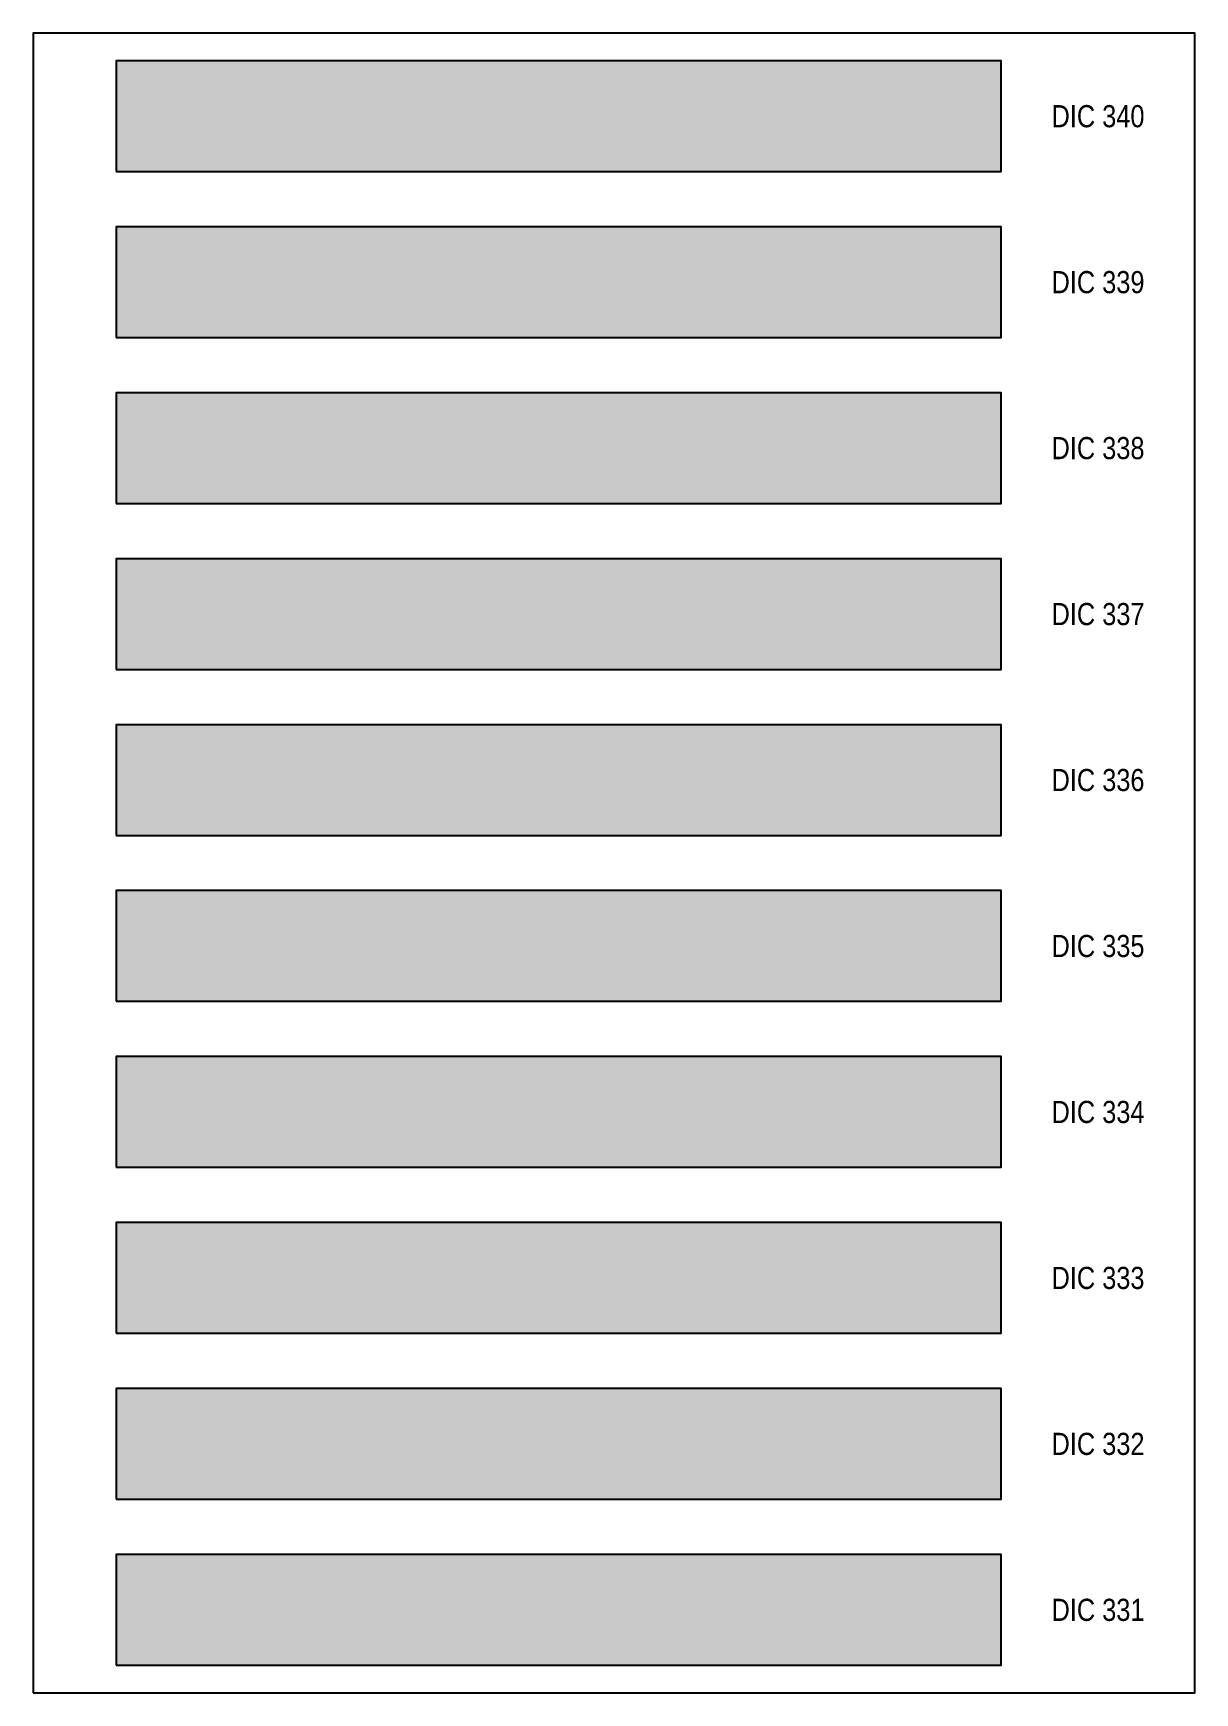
# Model space of a CAD drawing. Header units: millimetres. Extents: x -813692 to 807431, y 0 to 1813163.
# Drawn here: x 0 to 210, y 9900 to 10200 of the extents above; entities that cross this region are included whole.
import ezdxf
from ezdxf.enums import TextEntityAlignment as Align

# ---------------------------------------------------------------- set-up
doc = ezdxf.new("R2010")
doc.units = ezdxf.units.MM
doc.styles.get("Standard").update_dxf_attribs({"font": 'ARIALN.TTF'})

msp = doc.modelspace()

# ---------------------------------------------------------------- texts
at = {"layer": 'Defpoints', "color": 7, "ltscale": 100}
for s, p in [('DIC 340', (192.5, 10185)), ('DIC 339', (192.5, 10155)), ('DIC 338', (192.5, 10125)), ('DIC 337', (192.5, 10095)), ('DIC 336', (192.5, 10065)), ('DIC 335', (192.5, 10035)), ('DIC 334', (192.5, 10005)), ('DIC 333', (192.5, 9975)), ('DIC 332', (192.5, 9945)), ('DIC 331', (192.5, 9915))]:
    msp.add_text(s, height=4, dxfattribs=at).set_placement(p, align=Align.MIDDLE)

# ---------------------------------------------------------------- hatches: boundary and pattern name
at = {"layer": 'Defpoints', "ltscale": 100, "true_color": 0x87602f}
msp.add_hatch(color=37, dxfattribs=at).paths.add_polyline_path([(15, 10175), (175, 10175), (175, 10195), (15, 10195)])
at = {"layer": 'Defpoints', "ltscale": 100, "true_color": 0x896231}
msp.add_hatch(color=37, dxfattribs=at).paths.add_polyline_path([(15, 10145), (175, 10145), (175, 10165), (15, 10165)])
at = {"layer": 'Defpoints', "ltscale": 100, "true_color": 0x976a1f}
msp.add_hatch(color=44, dxfattribs=at).paths.add_polyline_path([(15, 10115), (175, 10115), (175, 10135), (15, 10135)])
at = {"layer": 'Defpoints', "ltscale": 100, "true_color": 0xac8541}
msp.add_hatch(color=45, dxfattribs=at).paths.add_polyline_path([(15, 10085), (175, 10085), (175, 10105), (15, 10105)])
at = {"layer": 'Defpoints', "ltscale": 100, "true_color": 0xbc8d3c}
msp.add_hatch(color=45, dxfattribs=at).paths.add_polyline_path([(15, 10055), (175, 10055), (175, 10075), (15, 10075)])
at = {"layer": 'Defpoints', "ltscale": 100, "true_color": 0xcba65d}
msp.add_hatch(color=43, dxfattribs=at).paths.add_polyline_path([(15, 10025), (175, 10025), (175, 10045), (15, 10045)])
at = {"layer": 'Defpoints', "ltscale": 100, "true_color": 0xc1a470}
msp.add_hatch(color=33, dxfattribs=at).paths.add_polyline_path([(15, 9995), (175, 9995), (175, 10015), (15, 10015)])
at = {"layer": 'Defpoints', "ltscale": 100, "true_color": 0x51362d}
msp.add_hatch(color=39, dxfattribs=at).paths.add_polyline_path([(15, 9965), (175, 9965), (175, 9985), (15, 9985)])
at = {"layer": 'Defpoints', "ltscale": 100, "true_color": 0x50372c}
msp.add_hatch(color=39, dxfattribs=at).paths.add_polyline_path([(15, 9935), (175, 9935), (175, 9955), (15, 9955)])
at = {"layer": 'Defpoints', "ltscale": 100, "true_color": 0x5c4432}
msp.add_hatch(color=49, dxfattribs=at).paths.add_polyline_path([(15, 9905), (175, 9905), (175, 9925), (15, 9925)])

# ---------------------------------------------------------------- linework, layer by layer
at = {"layer": 'Defpoints', "color": 7, "ltscale": 100}
msp.add_lwpolyline([(0, 9900), (210, 9900), (210, 10200), (0, 10200)], close=True, dxfattribs=at)
msp.add_lwpolyline([(0, 9900), (210, 9900), (210, 10200), (0, 10200)], close=True, dxfattribs=at)
at = {"layer": 'Defpoints', "color": 37, "ltscale": 100, "true_color": 0x87602f}
msp.add_lwpolyline([(15, 10175), (175, 10175), (175, 10195), (15, 10195)], close=True, dxfattribs=at)
at = {"layer": 'Defpoints', "color": 37, "ltscale": 100, "true_color": 0x896231}
msp.add_lwpolyline([(15, 10145), (175, 10145), (175, 10165), (15, 10165)], close=True, dxfattribs=at)
at = {"layer": 'Defpoints', "color": 44, "ltscale": 100, "true_color": 0x976a1f}
msp.add_lwpolyline([(15, 10115), (175, 10115), (175, 10135), (15, 10135)], close=True, dxfattribs=at)
at = {"layer": 'Defpoints', "color": 45, "ltscale": 100, "true_color": 0xac8541}
msp.add_lwpolyline([(15, 10085), (175, 10085), (175, 10105), (15, 10105)], close=True, dxfattribs=at)
at = {"layer": 'Defpoints', "color": 45, "ltscale": 100, "true_color": 0xbc8d3c}
msp.add_lwpolyline([(15, 10055), (175, 10055), (175, 10075), (15, 10075)], close=True, dxfattribs=at)
at = {"layer": 'Defpoints', "color": 43, "ltscale": 100, "true_color": 0xcba65d}
msp.add_lwpolyline([(15, 10025), (175, 10025), (175, 10045), (15, 10045)], close=True, dxfattribs=at)
at = {"layer": 'Defpoints', "color": 33, "ltscale": 100, "true_color": 0xc1a470}
msp.add_lwpolyline([(15, 9995), (175, 9995), (175, 10015), (15, 10015)], close=True, dxfattribs=at)
at = {"layer": 'Defpoints', "color": 39, "ltscale": 100, "true_color": 0x51362d}
msp.add_lwpolyline([(15, 9965), (175, 9965), (175, 9985), (15, 9985)], close=True, dxfattribs=at)
at = {"layer": 'Defpoints', "color": 39, "ltscale": 100, "true_color": 0x50372c}
msp.add_lwpolyline([(15, 9935), (175, 9935), (175, 9955), (15, 9955)], close=True, dxfattribs=at)
at = {"layer": 'Defpoints', "color": 49, "ltscale": 100, "true_color": 0x5c4432}
msp.add_lwpolyline([(15, 9905), (175, 9905), (175, 9925), (15, 9925)], close=True, dxfattribs=at)

msp.set_redraw_order([(e.dxf.handle, doc.entitydb.next_handle()) for e in msp.query("TEXT MTEXT ATTDEF DIMENSION ARC_DIMENSION")])  # texts and dimensions are drawn at this point

doc.saveas('drawing.dxf')
